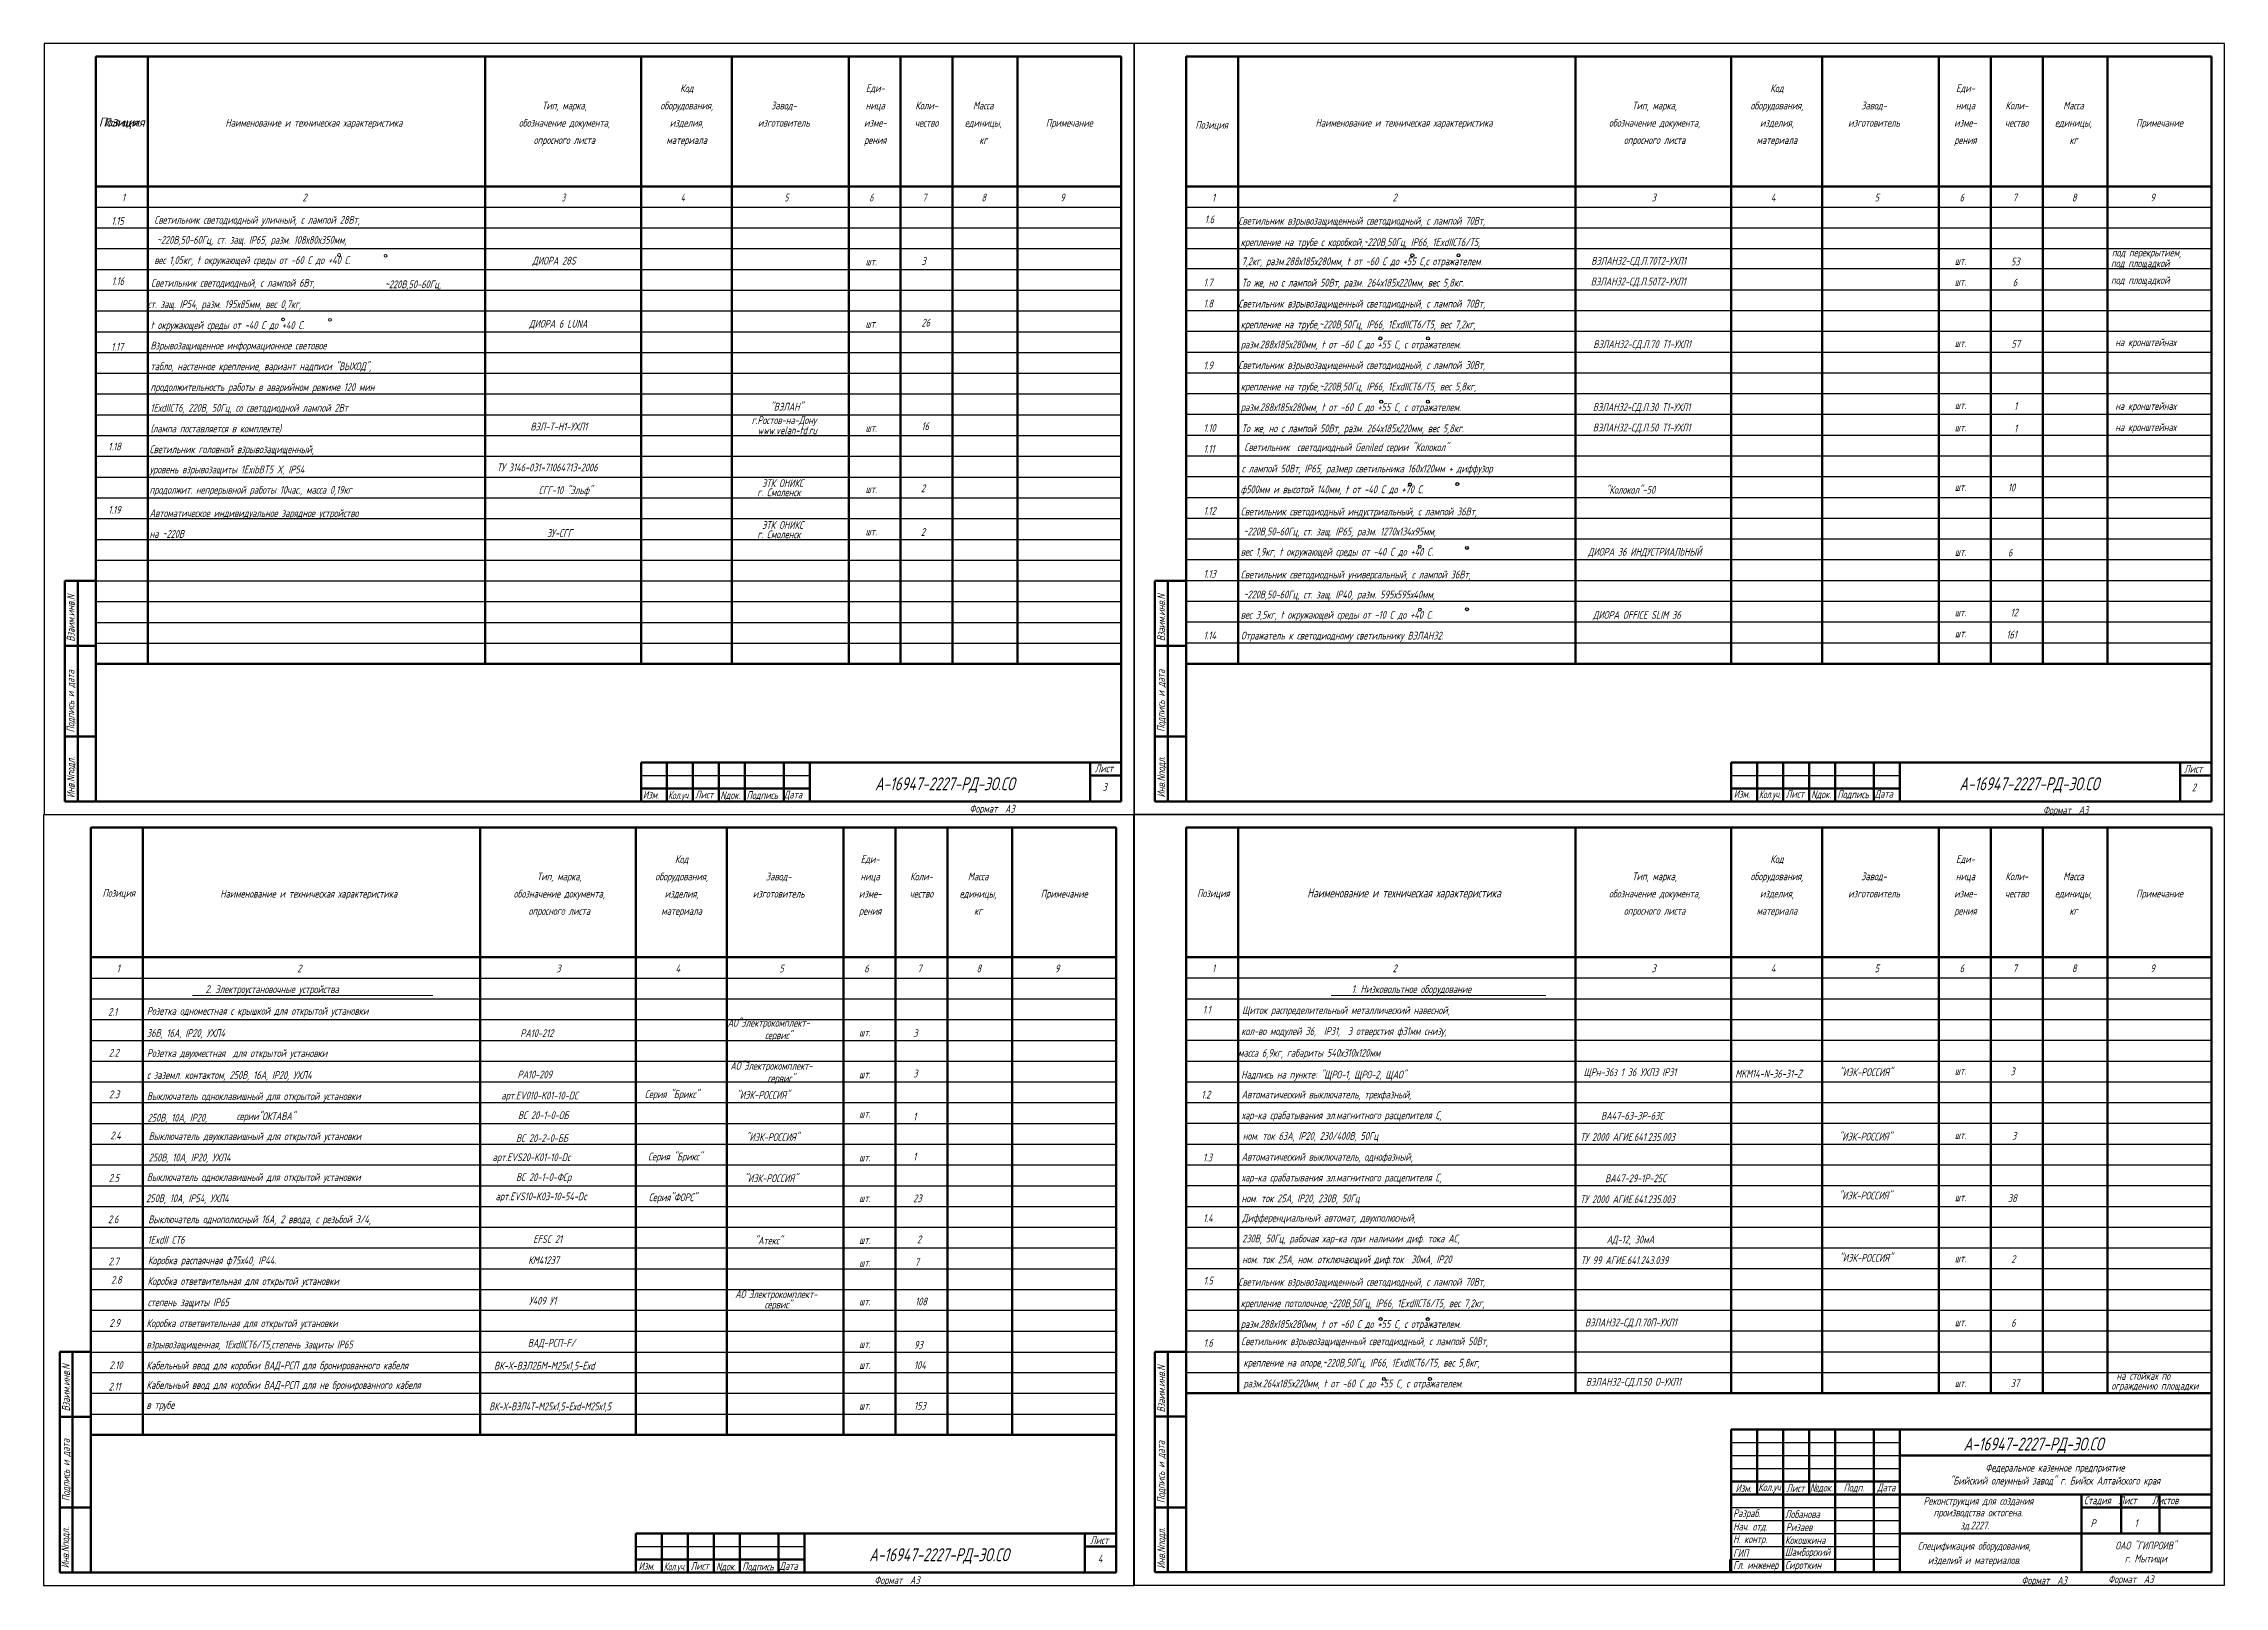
# Model space of a CAD drawing. Header units: inches. Extents: x -2146 to 222, y -883 to 3331.
# Drawn here: x -1297 to -457, y -878 to -284 of the extents above; entities that cross this region are included whole.
import ezdxf
from ezdxf.enums import TextEntityAlignment as Align

# ---------------------------------------------------------------- set-up
doc = ezdxf.new("R2010")
doc.units = ezdxf.units.IN
doc.header["$MEASUREMENT"] = 0
doc.linetypes.add('gost6', pattern=[12, 8, -1.5, 1, -1.5])
doc.layers.add('оси', color=5, linetype='gost6')
doc.layers.add('текст', color=7, linetype='Continuous')
doc.layers.add('Спецификация', color=9, linetype='Continuous', lineweight=25)
doc.styles.add('GOST', font='gost.shx', dxfattribs={"oblique": 15})
doc.styles.add('Simplex', font='simplex.shx', dxfattribs={"width": 0.7, "oblique": 15})

msp = doc.modelspace()

# ---------------------------------------------------------------- texts
at = {"lineweight": 20, "style": 'Simplex', "oblique": 15, "width": 0.7}
for s, p in [('Код', (-1049.04, -302.55)), ('Еди-', (-976.42, -302.55)), ('Код', (-629.04, -302.55)), ('Еди-', (-556.42, -302.55)), ('Тип, марка,', (-1096.17, -309.2)), ('оборудования,', (-1049.04, -309.2)), ('Завод-', (-1011.64, -309.2)), ('ница', (-976.42, -309.2)), ('Коли-', (-956.64, -309.2)), ('Масса', (-934.8, -309.2)), ('Тип, марка,', (-676.17, -309.2)), ('оборудования,', (-629.04, -309.2)), ('Завод-', (-591.64, -309.2)), ('ница', (-556.42, -309.2)), ('Коли-', (-536.64, -309.2)), ('Масса', (-514.8, -309.2)), ('Позиция', (-1266.93, -315.7)), ('Наименование и техническая характеристика', (-1192.69, -315.85)), ('обозначение документа,', (-1096.17, -315.85)), ('изделия,', (-1049.04, -315.85)), ('изготовитель', (-1011.64, -315.85)), ('изме-', (-976.42, -315.85)), ('чество', (-956.64, -315.85)), ('единицы,', (-934.8, -315.85)), ('Примечание', (-901.64, -315.85)), ('Позиция', (-846.81, -316.63)), ('Наименование и техническая характеристика', (-772.69, -315.85)), ('обозначение документа,', (-676.17, -315.85)), ('изделия,', (-629.04, -315.85)), ('изготовитель', (-591.64, -315.85)), ('изме-', (-556.42, -315.85)), ('чество', (-536.64, -315.85)), ('единицы,', (-514.8, -315.85)), ('Примечание', (-481.64, -315.85)), ('опросного листа', (-1096.17, -322.5)), ('материала', (-1049.04, -322.5)), ('рения', (-976.42, -322.5)), ('кг', (-934.8, -322.5)), ('опросного листа', (-676.17, -322.5)), ('материала', (-629.04, -322.5)), ('рения', (-556.42, -322.5)), ('кг', (-514.8, -322.5)), ('Тип, марка,', (-1098.14, -606.24)), ('оборудования,', (-1051.01, -606.24)), ('Код', (-1051.01, -599.59)), ('Завод-', (-1013.62, -606.24)), ('ница', (-978.4, -606.24)), ('Еди-', (-978.4, -599.59)), ('Коли-', (-958.62, -606.24)), ('Масса', (-936.78, -606.24)), ('Тип, марка,', (-676.17, -606.2)), ('оборудования,', (-629.04, -606.2)), ('Код', (-629.04, -599.55)), ('Завод-', (-591.64, -606.2)), ('ница', (-556.42, -606.2)), ('Еди-', (-556.42, -599.55)), ('Коли-', (-536.64, -606.2)), ('Масса', (-514.8, -606.2)), ('Позиция', (-1267.84, -612.57)), ('Наименование и техническая характеристика', (-1194.67, -612.89)), ('обозначение документа,', (-1098.14, -612.89)), ('изделия,', (-1051.01, -612.89)), ('изготовитель', (-1013.62, -612.89)), ('изме-', (-978.4, -612.89)), ('чество', (-958.62, -612.89)), ('единицы,', (-936.78, -612.89)), ('Примечание', (-903.62, -612.89)), ('Позиция', (-846.16, -612.73)), ('обозначение документа,', (-676.17, -612.85)), ('изделия,', (-629.04, -612.85)), ('изготовитель', (-591.64, -612.85)), ('изме-', (-556.42, -612.85)), ('чество', (-536.64, -612.85)), ('единицы,', (-514.8, -612.85)), ('Примечание', (-481.64, -612.85)), ('опросного листа', (-1098.14, -619.54)), ('материала', (-1051.01, -619.54)), ('рения', (-978.4, -619.54)), ('кг', (-936.78, -619.54)), ('опросного листа', (-676.17, -619.5)), ('материала', (-629.04, -619.5)), ('рения', (-556.42, -619.5)), ('кг', (-514.8, -619.5))]:
    msp.add_text(s, height=3, dxfattribs=at).set_placement(p, align=Align.CENTER)
at = {"style": 'GOST', "oblique": 15, "width": 0.822902}
msp.add_text('Позиция', height=3.5, dxfattribs=at).set_placement((-1275.55, -315.85), (-1257.86, -315.85), align=Align.FIT)
at = {"lineweight": 20, "oblique": 15, "width": 0.7}
for s, style, p in [('1', 'Simplex', (-1266.66, -344.64)), ('2', 'Simplex', (-1197.1, -344.64)), ('3', 'GOST', (-1097.32, -344.64)), ('4', 'GOST', (-1051.37, -344.64)), ('5', 'GOST', (-1011.4, -344.64)), ('6', 'GOST', (-978.66, -344.64)), ('7', 'GOST', (-958.2, -344.64)), ('8', 'GOST', (-935.41, -344.64)), ('9', 'Simplex', (-905.19, -344.64)), ('1', 'Simplex', (-846.66, -344.64)), ('2', 'Simplex', (-777.1, -344.64)), ('3', 'Simplex', (-677.32, -344.64)), ('4', 'Simplex', (-631.37, -344.64)), ('5', 'Simplex', (-591.4, -344.64)), ('6', 'Simplex', (-558.66, -344.64)), ('7', 'Simplex', (-538.2, -344.64)), ('8', 'Simplex', (-515.41, -344.64)), ('9', 'Simplex', (-485.19, -344.64)), ('1.15', 'Simplex', (-1270.67, -353.65)), ('Светильник светодиодный уличный, с лампой 28Вт,', 'Simplex', (-1254.17, -353.25)), ('1.6', 'Simplex', (-849.45, -353.06)), ('Светильник взрывозащищенный светодиодный, с лампой 70Вт,', 'Simplex', (-836.48, -353.6)), (' ~220В,50-60Гц, ст. защ. IP65, разм. 108х80х350мм,', 'Simplex', (-1254.68, -360.98)), ('крепление на трубе с коробкой,~220В,50Гц, IР66, 1ЕxdIIСТ6/Т5, ', 'Simplex', (-835.61, -361.84)), ('вес 1,05кг, t окружающей среды от -60 С до +40 С.', 'Simplex', (-1254.17, -368.78)), ('ДИОРА 28S   ', 'Simplex', (-1108.53, -368.99)), ('  шт.', 'Simplex', (-983.11, -369.27)), ('3', 'Simplex', (-958.6, -369.1)), (' 7,2кг, разм.288х185х280мм, t от -60 С до +55 С,с отражателем.', 'Simplex', (-836.77, -369.23)), ('ВЭЛАН32-СД.Л.70Т2-УХЛ1', 'Simplex', (-700.59, -369.05)), ('  шт.', 'Simplex', (-563.48, -369.09)), ('53', 'Simplex', (-538.9, -369.32)), ('под площадкой', 'Simplex', (-500.32, -369.99)), ('под перекрытием,', 'Simplex', (-500.01, -365.85)), ('1.16', 'Simplex', (-1270.54, -376.87)), ('Светильник светодиодный, с лампой 6Вт,', 'Simplex', (-1255.4, -377.54)), (' ~220В,50-60Гц, ', 'Simplex', (-1166.86, -378.09)), ('1.7', 'Simplex', (-849.91, -377.36)), ('То же, но с лампой 50Вт, разм. 264х185х220мм, вес 5,8кг.', 'Simplex', (-835.23, -377.46)), ('ВЭЛАН32-СД.Л.50Т2-УХЛ1', 'Simplex', (-700.74, -376.99)), ('  шт.', 'Simplex', (-563.52, -377.14)), ('6', 'Simplex', (-538.2, -377.37)), ('под площадкой', 'Simplex', (-500.32, -376.5)), ('ст. защ. IP54, разм. 195х85мм, вес 0,7кг,', 'Simplex', (-1256.73, -385.72)), ('1.8', 'Simplex', (-849.91, -385.46)), ('Светильник взрывозащищенный светодиодный, с лампой 70Вт,', 'Simplex', (-836.48, -385.54)), ('t окружающей среды от -40 С до +40 С.', 'Simplex', (-1255.57, -393.79)), ('ДИОРА 6 LUNA   ', 'Simplex', (-1109.77, -393.28)), ('  шт.', 'Simplex', (-983.11, -393.27)), ('26', 'Simplex', (-958.6, -392.87)), ('крепление на трубе,~220В,50Гц, IР66, 1ЕxdIIСТ6/Т5, вес 7,2кг,', 'Simplex', (-835.61, -393.53)), ('1.17', 'Simplex', (-1270.78, -402.15)), ('Взрывозащищенное информационное световое', 'Simplex', (-1255.64, -401.68)), ('разм.288х185х280мм, t от -60 С до +55 С, с отражателем.', 'Simplex', (-835.61, -401.25)), ('ВЭЛАН32-СД.Л.70 Т1-УХЛ1', 'Simplex', (-699.76, -401.14)), ('  шт.', 'Simplex', (-563.49, -400.75)), ('57', 'Simplex', (-538.69, -400.99)), ('на кронштейнах', 'Simplex', (-498.71, -400.39)), ('табло, настенное крепление, вариант надписи "ВЫХОД",', 'Simplex', (-1255.64, -409.68)), ('1.9', 'Simplex', (-849.91, -409.31)), ('Светильник взрывозащищенный светодиодный, с лампой 30Вт,', 'Simplex', (-836.48, -409.2)), ('продолжительность работы в аварийном режиме 120 мин', 'Simplex', (-1255.64, -417.68)), ('крепление на трубе,~220В,50Гц, IР66, 1ЕxdIIСТ6/Т5, вес 5,8кг,', 'Simplex', (-835.61, -417.45)), ('1ЕхdIIСТ6, 220В, 50Гц, со светодиодной лампой 2Вт', 'Simplex', (-1255.64, -425.68)), ('разм.288х185х280мм, t от -60 С до +55 С, с отражателем.', 'Simplex', (-835.61, -425.45)), ('ВЭЛАН32-СД.Л.30 Т1-УХЛ1', 'Simplex', (-699.95, -425.38)), ('  шт.', 'Simplex', (-563.47, -424.67)), ('1', 'Simplex', (-537.66, -425)), ('на кронштейнах', 'Simplex', (-498.71, -424.98)), ('(лампа поставляется в комплекте)', 'Simplex', (-1255.64, -433.68)), ('  шт.', 'Simplex', (-983.11, -433.42)), ('16', 'Simplex', (-958.6, -432.76)), ('1.10', 'Simplex', (-849.9, -433.42)), ('То же, но с лампой 50Вт, разм. 264х185х220мм, вес 5,8кг.', 'Simplex', (-835.23, -433.59)), ('ВЭЛАН32-СД.Л.50 Т1-УХЛ1', 'Simplex', (-699.95, -433.26)), ('  шт.', 'Simplex', (-563.5, -433.28)), ('1', 'Simplex', (-537.66, -433.62)), ('на кронштейнах', 'Simplex', (-498.71, -433.11)), ('1.18', 'Simplex', (-1271.89, -440.6)), ('Светильник головной взрывозащищенный,', 'Simplex', (-1255.99, -441.66)), ('1.11', 'Simplex', (-849.91, -441.48)), ('Светильник  светодиодный Geniled серии "Колокол"', 'Simplex', (-834.23, -440.84)), ('уровень взрывозащиты 1ExibBT5 X, IP54', 'Simplex', (-1255.99, -449.41)), ('с лампой 50Вт, IР65, размер светильника 160х120мм + диффузор', 'Simplex', (-835.26, -449.09)), ('"Колокол"-50', 'Simplex', (-694.92, -457.27)), ('10', 'Simplex', (-540.04, -456.4)), ('1.19', 'Simplex', (-1271.89, -464.97)), ('продолжит. непрерывной работы 10час., масса 0,19кг', 'Simplex', (-1255.99, -457.27)), ('  шт.', 'Simplex', (-983.11, -456.99)), ('ф500мм и высотой 140мм, t от -40 С до +70 С.', 'Simplex', (-835.61, -457.09)), ('  шт.', 'Simplex', (-563.5, -456.19)), ('Автоматическое индивидуальное зарядное устройство', 'Simplex', (-1255.99, -466.24)), ('1.12', 'Simplex', (-849.91, -465.36)), ('Светильник светодиодный индустриальный, с лампой 36Вт,', 'Simplex', (-835.61, -465.61)), (' ~220В,50-60Гц, ст. защ. IP65, разм. 1270х134х95мм,', 'Simplex', (-836.12, -473.33)), ('на ~220В', 'Simplex', (-1255.99, -474.28)), ('  шт.', 'Simplex', (-983.11, -473.3)), ('вес 1,9кг, t окружающей среды от -40 С до +40 С.', 'Simplex', (-835.61, -481.13)), ('ДИОРА 36 ИНДУСТРИАЛЬНЫЙ', 'Simplex', (-701.83, -481.18)), ('6', 'Simplex', (-540.04, -481.48)), ('1.13', 'Simplex', (-849.91, -489.64)), ('Светильник светодиодный универсальный, с лампой 36Вт,', 'Simplex', (-835.61, -489.9)), ('  шт.', 'Simplex', (-563.47, -481.21)), (' ~220В,50-60Гц, ст. защ. IP40, разм. 595х595х40мм,', 'Simplex', (-836.12, -497.62)), ('вес 3,5кг, t окружающей среды от -10 С до +40 С.', 'Simplex', (-835.61, -505.42)), ('ДИОРА OFFICE SLIM 36 ', 'Simplex', (-699.91, -505.48)), ('  шт.', 'Simplex', (-563.47, -504.51)), ('12', 'Simplex', (-539.04, -504.56)), ('1.14', 'Simplex', (-849.91, -513.36)), ('Отражатель к светодиодному светильнику ВЭЛАН32.', 'Simplex', (-835.52, -513.45)), ('  шт.', 'Simplex', (-563.43, -512.57)), ('161', 'Simplex', (-540.63, -513.06)), ('Лист', 'Simplex', (-891.8, -564.6)), ('Лист', 'Simplex', (-472.16, -564.79)), ('3', 'Simplex', (-888.82, -571.73)), ('2', 'Simplex', (-469.18, -571.93)), ('1', 'Simplex', (-1268.64, -641.69)), ('2', 'Simplex', (-1199.08, -641.69)), ('1', 'Simplex', (-846.66, -641.64)), ('1. Низковольтное оборудование', 'Simplex', (-792.82, -649.64)), ('2', 'Simplex', (-777.1, -641.64)), ('3', 'Simplex', (-677.32, -641.64)), ('4', 'Simplex', (-631.37, -641.64)), ('5', 'Simplex', (-591.4, -641.64)), ('6', 'Simplex', (-558.66, -641.64)), ('7', 'Simplex', (-538.2, -641.64)), ('8', 'Simplex', (-515.41, -641.64)), ('9', 'Simplex', (-485.19, -641.64)), ('1.1', 'Simplex', (-850.22, -657.57)), ('Щиток распределительный металлический навесной,', 'Simplex', (-835.06, -657.75)), ('2.1', 'Simplex', (-1271.95, -658.43)), ('36В, 16А, IP20, УХЛ4', 'Simplex', (-1257.03, -666.57)), ('3', 'Simplex', (-961.8, -666.61)), ('кол-во модулей 36,  IP31,  3 отверстия ф31мм снизу, ', 'Simplex', (-835.39, -665.84)), ('2.2', 'Simplex', (-1271.71, -674.17)), ('  шт.', 'Simplex', (-985.6, -666.37)), ('масса 6,9кг, габариты 540х310х120мм', 'Simplex', (-836.62, -674.21)), ('  шт.', 'Simplex', (-985.6, -682.5)), ('3', 'Simplex', (-961.8, -682.16)), ('Надпись на пункте: "ЩРО-1, ЩРО-2, ЩАО" ', 'Simplex', (-835.44, -682.6)), ('2.3', 'Simplex', (-1271.6, -690.19)), ('1.2', 'Simplex', (-850.79, -690.31)), ('Автоматический выключатель, трехфазный,', 'Simplex', (-835.29, -690.27)), ('  шт.', 'Simplex', (-985.6, -697.73)), ('1', 'Simplex', (-961.8, -698.77)), ('хар-ка срабатывания эл.магнитного расцепителя С,', 'Simplex', (-835.29, -698.27)), ('2.4', 'Simplex', (-1271.13, -706.08)), ('Выключатель двухклавишный для открытой установки ', 'Simplex', (-1256.35, -706.33)), ('ном. ток 63А, IP20, 230/400В, 50Гц', 'Simplex', (-834.8, -706.24)), ('250В, 10А, IP20, УХЛ4', 'Simplex', (-1256.35, -714.51)), ('  шт.', 'Simplex', (-985.6, -714.52)), ('1', 'Simplex', (-961.8, -714.18)), ('1.3', 'Simplex', (-850.16, -714.52)), ('Автоматический выключатель, однофазный,', 'Simplex', (-835.29, -714.27)), ('2.5', 'Simplex', (-1271.71, -722.38)), ('хар-ка срабатывания эл.магнитного расцепителя С,', 'Simplex', (-835.29, -722.27)), ('250В, 10А, IP54, УХЛ4', 'Simplex', (-1257.32, -730.25)), ('  шт.', 'Simplex', (-985.6, -730.22)), ('23', 'Simplex', (-961.8, -730.27)), ('ном. ток 25А, IP20, 230В, 50Гц', 'Simplex', (-835.29, -730.27)), ('38', 'Simplex', (-540.04, -730.17)), ('2.6', 'Simplex', (-1271.99, -738.35)), ('Выключатель однополюсный 16А, 2 ввода, с резьбой 3/4,', 'Simplex', (-1256.47, -738.34)), ('1.4', 'Simplex', (-850.07, -737.9)), ('Дифференциальный автомат, двухполюсный,', 'Simplex', (-835.06, -737.77)), ('1ЕxdII CТ6', 'Simplex', (-1256.75, -746.24)), ('  шт.', 'Simplex', (-985.6, -746.33)), ('230В, 50Гц, рабочая хар-ка при наличии диф. тока АС,', 'Simplex', (-835.06, -745.77)), ('2.7', 'Simplex', (-1271.81, -754.59)), ('  шт.', 'Simplex', (-985.6, -755.12)), ('ном. ток 25А, ном. отключающий диф.ток  30мА, IP20', 'Simplex', (-835.06, -753.77)), ('2.8', 'Simplex', (-1270.82, -761.69)), ('1.5', 'Simplex', (-849.91, -761.96)), ('Светильник взрывозащищенный светодиодный, с лампой 70Вт,', 'Simplex', (-836.48, -762.45)), ('степень защиты IP65', 'Simplex', (-1256.74, -770.32)), ('  шт.', 'Simplex', (-985.6, -770.02)), ('108', 'Simplex', (-961.03, -770.01)), ('крепление потолочное,~220В,50Гц, IР66, 1ЕxdIIСТ6/Т5, вес 7,2кг,', 'Simplex', (-835.61, -770.7)), ('2.9', 'Simplex', (-1271.47, -778.29)), ('разм.288х185х280мм, t от -60 С до +55 С, с отражателем.', 'Simplex', (-835.61, -778.7)), ('ВЭЛАН32-СД.Л.70П-УХЛ1', 'Simplex', (-702.96, -778.07)), ('взрывозащищенная, 1ЕхdIIСТ6/Т5,степень защиты IP65', 'Simplex', (-1257.19, -786.57)), ('  шт.', 'Simplex', (-985.6, -786.45)), ('93', 'Simplex', (-961.48, -786.71)), ('1.6', 'Simplex', (-849.91, -785.98)), ('Светильник взрывозащищенный светодиодный, с лампой 50Вт,', 'Simplex', (-835.43, -785.34)), ('2.10', 'Simplex', (-1271.47, -794.54)), ('  шт.', 'Simplex', (-985.6, -794.47)), ('104', 'Simplex', (-961.48, -794.54)), ('крепление на опоре,~220В,50Гц, IР66, 1ЕxdIIСТ6/Т5, вес 5,8кг,', 'Simplex', (-834.56, -793.59)), ('ВЭЛАН32-СД.Л.50 О-УХЛ1', 'Simplex', (-702.66, -800.96)), ('на стойках по', 'Simplex', (-498.21, -798.7)), ('2.11', 'Simplex', (-1271.79, -802.82)), ('разм.264х185х220мм, t от -60 С до +55 С, с отражателем.', 'Simplex', (-834.56, -801.59)), ('37', 'Simplex', (-538.99, -801.51)), ('ограждению площадки', 'Simplex', (-500.18, -802.47)), ('  шт.', 'Simplex', (-985.6, -810.14)), ('153', 'Simplex', (-961.48, -810.21)), ('Реконструкция для создания', 'Simplex', (-572.56, -846.85)), ('Стадия  Лист    Листов', 'Simplex', (-510.74, -846.63)), ('производства октогена.', 'Simplex', (-568.68, -851.34)), ('зд.2227.', 'Simplex', (-558.33, -856.3)), ('Р', 'Simplex', (-508.21, -855.44)), ('1', 'Simplex', (-491.26, -855.44)), ('Лист', 'Simplex', (-893.62, -861.97)), ('Спецификация оборудования,', 'Simplex', (-574.8, -864.18)), ('4', 'Simplex', (-890.64, -869.1)), ('изделий и материалов.', 'Simplex', (-570.91, -869.7))]:
    msp.add_text(s, height=3, dxfattribs=dict(at, style=style)).set_placement(p)
at = {"color": 0, "lineweight": 20, "style": 'Simplex', "oblique": 15, "width": 0.7}
for s, p in [('2', (-958.82, -456.69)), ('2', (-958.82, -473.52)), ('2. Электроустановочные устройства', (-1234.46, -649.69)), ('3', (-1099.3, -641.69)), ('4', (-1053.35, -641.69)), ('5', (-1013.37, -641.69)), ('6', (-980.64, -641.69)), ('7', (-960.18, -641.69)), ('8', (-937.39, -641.69)), ('9', (-907.17, -641.69)), ('Розетка одноместная с крышкой для открытой установки ', (-1257.03, -658.07)), ('РА10-212', (-1113.18, -666.65)), ('АО"Электрокомплект-', (-1033.3, -662.63)), ('Розетка двухместная  для открытой установки ', (-1257.03, -674.31)), ('сервис"', (-1018.95, -667.44)), ('с заземл. контактом, 250В, 16А, IP20, УХЛ4', (-1257.03, -682.76)), ('РА10-209', (-1114.25, -682.56)), ('АО"Электрокомплект-', (-1032.23, -679.2)), ('сервис"', (-1017.89, -684)), ('  шт.', (-563.48, -681.14)), ('3', (-539.08, -681.34)), ('Выключатель одноклавишный для открытой установки ', (-1257.03, -690.89)), ('  шт.', (-563.48, -705.92)), ('3', (-538.47, -706.17)), ('Выключатель одноклавишный для открытой установки ', (-1257.03, -722.08)), ('  шт.', (-563.48, -729.89)), ('2', (-960.32, -746.08)), ('7', (-961.21, -754.85)), ('  шт.', (-563.48, -753.4)), ('2', (-538.79, -753.67)), ('Коробка ответвительная для открытой установки', (-1256.74, -762.13)), ('АО"Электрокомплект-', (-1030.38, -767.2)), ('сервис"', (-1019.08, -771.19)), ('Коробка ответвительная для открытой установки', (-1257.19, -778.38)), ('  шт.', (-563.48, -778.03)), ('6', (-538.79, -778.21)), ('Кабельный ввод для коробки ВАД-РСП для бронированного кабеля', (-1257.19, -794.63)), ('Кабельный ввод для коробки ВАД-РСП для не бронированного кабеля', (-1257.19, -802.19)), ('  шт.', (-563.48, -801.5)), ('в трубе', (-1257.19, -809.88))]:
    msp.add_text(s, height=3, dxfattribs=at).set_placement(p)
at = {"lineweight": 20, "style": 'Simplex', "oblique": 15, "width": 0.7}
for s, p in [('Взаим.инв.N', (-1284.86, -514.28)), ('Взаим.инв.N', (-864.75, -514.1)), ('Подпись и дата', (-1284.96, -549.23)), ('Подпись и дата', (-864.85, -549.05)), ('Инв.Nподл.', (-1284.87, -574.5)), ('Инв.Nподл.', (-864.77, -574.32)), ('Взаим.инв.N', (-1286.69, -810.85)), ('Взаим.инв.N', (-864.75, -811.25)), ('Подпись и дата', (-1286.76, -845.46)), ('Подпись и дата', (-864.85, -846.2)), ('Инв.Nподл.', (-1286.96, -871.29)), ('Инв.Nподл.', (-864.77, -871.47))]:
    msp.add_text(s, height=3, rotation=90, dxfattribs=at).set_placement(p)
at = {"lineweight": 35, "style": 'Simplex', "oblique": 15, "width": 0.7}
for p in [(-949.63, -571.54), (-531.82, -571.54), (-530.2, -825.93), (-951.81, -868.59)]:
    msp.add_text('А-16947-2227-РД-ЭО.СО', height=5, dxfattribs=at).set_placement(p, align=Align.CENTER)
at = {"lineweight": -3, "style": 'Simplex', "oblique": 15, "width": 0.7}
for s, p in [('Изм.', (-1065.93, -574.75)), ('Лист', (-1045.84, -574.7)), ('Nдок.', (-1036.09, -574.89)), ('Подпись', (-1026.01, -574.89)), ('Дата', (-1011.63, -574.7)), ('Изм.', (-645.68, -574.45)), ('Лист', (-625.59, -574.41)), ('Nдок.', (-615.83, -574.59)), ('Подпись', (-605.76, -574.59)), ('Дата', (-591.38, -574.41)), ('Изм.', (-1067.6, -871.95)), ('Лист', (-1047.52, -871.91)), ('Nдок.', (-1037.76, -872.09)), ('Подпись', (-1027.68, -872.09)), ('Дата', (-1013.31, -871.91))]:
    msp.add_text(s, height=3, dxfattribs=at).set_placement(p)
at = {"lineweight": -3, "style": 'Simplex', "oblique": 15, "width": 0.580214}
for p, p2 in [((-1056.22, -574.89), (-1047.85, -574.89)), ((-635.97, -574.59), (-627.59, -574.59)), ((-1057.9, -872.09), (-1049.52, -872.09))]:
    msp.add_text('Кол.уч.', height=3, dxfattribs=at).set_placement(p, p2, align=Align.FIT)
at = {"color": 0, "lineweight": 20, "style": 'Simplex', "oblique": 15, "width": 0.7}
for p in [(-931.4, -580.14), (-517.8, -580.67), (-968.03, -877.38), (-526.08, -877.47), (-492.69, -877.04)]:
    msp.add_text('Формат  А3', height=3, dxfattribs=at).set_placement(p, align=Align.CENTER)
at = {"style": 'Simplex', "oblique": 15, "width": 0.7}
msp.add_text('Наименование и техническая характеристика', height=3.5, dxfattribs=at).set_placement((-772.69, -612.85), align=Align.CENTER)
at = {"layer": 'Спецификация', "color": 0, "lineweight": 20, "style": 'Simplex', "oblique": 15, "width": 0.7}
for s, p in [('MKM14-N-36-31-Z', (-645.1, -682.24)), ('арт.EV010-K01-10-DС', (-1120.47, -690.65)), ('250В, 10А, IP20,', (-1256.77, -699.19)), ('серии"ОКТАВА"', (-1222.48, -698.62)), ('ВС 20-1-0-ОБ', (-1114.05, -698.23)), ('ВА47-63-3Р-63С', (-696.8, -698.45)), ('"ИЭК-РОССИЯ"', (-1026.81, -722.53)), ('ВА47-29-1Р-25С', (-695.21, -722.54)), ('Коробка распаячная ф75х40, IР44.', (-1256.61, -754.16)), ('КМ41237', (-1110.14, -754.12))]:
    msp.add_text(s, height=3, dxfattribs=at).set_placement(p)
at = {"layer": 'текст', "color": 0, "lineweight": 20, "style": 'Simplex', "oblique": 15}
for s, width, p in [('г.Ростов-на-Дону', 0.7, (-1024.01, -430.42)), ('"ВЭЛАН"', 0.7, (-1016.82, -425.23)), ('ВЭЛ-Т-Н1-УХЛ1', 0.7, (-1109.26, -432.9)), ('www.velan-td.ru', 0.7, (-1021.67, -434.36)), ('ТУ 3146-031-71064713-2006', 0.7, (-1122.15, -448.63)), ('ЭТК ОНИКС', 0.7, (-1020.04, -454.7)), ('СГГ-10 "Эльф"', 0.7, (-1106.07, -457.43)), ('г. Смоленск', 0.7, (-1021.87, -458.23)), ('ЭТК ОНИКС', 0.7, (-1020.04, -470.83)), ('ЗУ-СГГ', 0.7, (-1102.88, -473.93)), ('г. Смоленск', 0.7, (-1021.87, -474.43)), ('ЩРн-36з 1 36 УХЛ3 IР31 ', 0.7, (-703.52, -681.65)), ('"ИЭК-РОССИЯ"', 0.7, (-605, -681.64)), ('Серия "Брикс"', 0.7, (-1065.21, -690.12)), ('"ИЭК-РОССИЯ"', 0.7, (-1029.91, -690.42)), ('ТУ 2000 АГИЕ.641.235.003', 0.7, (-704.84, -706.62)), ('"ИЭК-РОССИЯ"', 0.7, (-605.23, -706.49)), ('ВС 20-1-0-ФСр', 0.7, (-1114.8, -722.12)), ('арт.EVS10-K03-10-54-Dc', 0.7, (-1122.69, -729.5)), ('Серия"ФОРС"', 0.7, (-1063.69, -729.87)), ('ТУ 2000 АГИЕ.641.235.003', 0.7, (-704.84, -730.62)), ('"ИЭК-РОССИЯ"', 0.7, (-605.23, -729.18)), ('АД-12, 30мА', 0.7, (-694.64, -746.12)), ('ТУ 99 АГИЕ.641.243.039', 0.7, (-704.61, -754.12)), ('"ИЭК-РОССИЯ"', 0.7, (-605, -753.18)), ('У409 У1', 0.7, (-1109.83, -769.7)), ('ВАД-РСП-F/', 0.7, (-1110.28, -785.95)), ('ВК-Х-ВЭЛ2БМ-М25х1,5-Ехd', 0.7, (-1123.26, -794.74)), ('ВК-Х-ВЭЛ4Т-М25х1,5-Ехd-М25х1,5', 0.65, (-1125.11, -810.41))]:
    msp.add_text(s, height=3, dxfattribs=dict(at, width=width)).set_placement(p)
at = {"layer": 'текст', "lineweight": 20, "style": 'Simplex', "oblique": 15, "width": 0.7}
for s, p in [('ВС 20-2-0-ББ', (-1114.81, -707.06)), ('"ИЭК-РОССИЯ"', (-1026.23, -706.67)), ('арт.EVS20-K01-10-Dc', (-1123.86, -714.43)), ('Серия "Брикс"', (-1063.96, -714.17)), ('ЕFSC 21', (-1108.21, -745.98)), ('"Атекс"', (-1022.89, -746.51))]:
    msp.add_text(s, height=3, dxfattribs=at).set_placement(p)
at = {"layer": 'текст', "lineweight": 20, "char_height": 3, "style": 'Simplex'}
for s, insert, width, attachment_point in [('Федеральное казенное предприятие\\P"Бийский олеумный завод" г. Бийск Алтайского края', (-521.91, -835.46), 120, 5), ('Изм.', (-641.91, -840.46), 10, 5), ('Кол.уч', (-631.91, -840.46), 10, 5), ('Лист', (-621.91, -840.46), 10, 5), ('{\\fArial|b0|i0|c204|p34;\\W0.7;№\\Fsimplex|c204;док.}', (-611.91, -840.46), 10, 5), ('Подп.', (-599.41, -840.46), 15, 5), ('{\\W0.7;Дата}', (-586.91, -840.46), 10, 5), ('Разраб.', (-645.91, -850.46), 18, 4), ('Нач. отд.', (-645.91, -855.46), 18, 4), ('Лобанова', (-625.91, -850.46), 18, 4), ('Ризаев', (-625.59, -855.45), 18, 4), ('Н. контр.', (-645.91, -860.46), 19, 4), ('ГИП', (-645.91, -865.46), 18, 4), ('{\\W0.6;Шамборский}', (-625.91, -865.46), 18, 4), ('Кокошкина', (-625.91, -860.46), 18, 4), ('{\\C2;ОАО "ГИПРОИВ"\\Pг. Мытищи}', (-486.91, -865.46), 50, 5), ('{\\W0.6;Гл. инженер}', (-645.91, -870.46), 18, 4), ('Сироткин', (-625.91, -870.46), 18, 4)]:
    msp.add_mtext(s, dxfattribs=dict(at, insert=insert, width=width, attachment_point=attachment_point))

# ---------------------------------------------------------------- linework, layer by layer
at = {"lineweight": 60}
for p, q in [((-1276.64, -288.85), (-881.64, -288.85)), ((-1276.64, -575.85), (-1276.64, -288.85)), ((-1256.64, -288.85), (-1256.64, -522.85)), ((-921.64, -288.85), (-921.64, -522.85)), ((-881.64, -288.85), (-881.64, -575.85)), ((-856.64, -288.85), (-461.64, -288.85)), ((-856.64, -575.85), (-856.64, -288.85)), ((-836.64, -288.85), (-836.64, -522.85)), ((-706.64, -288.85), (-706.64, -522.85)), ((-646.64, -288.85), (-646.64, -522.85)), ((-611.64, -288.85), (-611.64, -522.85)), ((-566.64, -288.85), (-566.64, -522.85)), ((-546.64, -288.85), (-546.64, -522.85)), ((-526.64, -288.85), (-526.64, -522.85)), ((-501.64, -288.85), (-501.64, -522.85)), ((-461.64, -288.85), (-461.64, -575.85)), ((-1276.64, -338.85), (-881.64, -338.85)), ((-856.64, -338.85), (-461.64, -338.85)), ((-1288.64, -575.85), (-1288.64, -490.85)), ((-1276.64, -490.85), (-1288.64, -490.85)), ((-1283.64, -575.85), (-1283.64, -490.85)), ((-1276.64, -575.85), (-1276.64, -490.85)), ((-868.64, -575.85), (-868.64, -490.85)), ((-856.64, -490.85), (-868.64, -490.85)), ((-863.64, -575.85), (-863.64, -490.85)), ((-856.64, -575.85), (-856.64, -490.85)), ((-1276.64, -515.85), (-1288.64, -515.85)), ((-1276.64, -575.85), (-1276.64, -520.85)), ((-856.64, -515.85), (-868.64, -515.85)), ((-856.64, -575.85), (-856.64, -520.85)), ((-1276.64, -550.85), (-1288.64, -550.85)), ((-856.64, -550.85), (-868.64, -550.85)), ((-1276.64, -575.85), (-1288.64, -575.85)), ((-881.64, -575.85), (-1276.64, -575.85)), ((-881.64, -575.85), (-1066.64, -575.85)), ((-856.64, -575.85), (-868.64, -575.85)), ((-461.64, -575.85), (-856.64, -575.85)), ((-461.64, -575.85), (-646.64, -575.85)), ((-1278.62, -585.89), (-883.62, -585.89)), ((-1278.62, -872.89), (-1278.62, -585.89)), ((-1258.62, -585.89), (-1258.62, -819.89)), ((-968.62, -585.89), (-968.62, -819.89)), ((-856.64, -585.85), (-461.64, -585.85)), ((-856.64, -872.85), (-856.64, -585.85)), ((-836.64, -585.85), (-836.64, -803.85)), ((-706.64, -585.85), (-706.64, -803.85)), ((-646.64, -585.85), (-646.64, -803.85)), ((-611.64, -585.85), (-611.64, -803.85)), ((-566.64, -585.85), (-566.64, -803.85)), ((-546.64, -585.85), (-546.64, -803.85)), ((-526.64, -585.85), (-526.64, -803.85)), ((-501.64, -585.85), (-501.64, -803.85)), ((-461.64, -585.85), (-461.64, -872.85)), ((-1278.62, -635.89), (-883.62, -635.89)), ((-856.64, -635.85), (-461.64, -635.85)), ((-1278.62, -787.89), (-1290.62, -787.89)), ((-1290.54, -872.91), (-1290.54, -788.07)), ((-1285.62, -872.89), (-1285.62, -787.89)), ((-1278.62, -872.89), (-1278.62, -787.89)), ((-868.64, -872.85), (-868.64, -787.85)), ((-856.64, -787.85), (-868.64, -787.85)), ((-863.64, -872.85), (-863.64, -787.85)), ((-856.64, -872.85), (-856.64, -787.85)), ((-856.64, -803.85), (-461.64, -803.85)), ((-1278.62, -812.89), (-1290.62, -812.89)), ((-856.64, -812.85), (-868.64, -812.85)), ((-1278.62, -872.89), (-1278.62, -817.89)), ((-1278.62, -819.89), (-883.62, -819.89)), ((-856.64, -872.85), (-856.64, -817.85)), ((-646.64, -817.85), (-461.64, -817.85)), ((-646.64, -872.85), (-646.64, -817.85)), ((-636.64, -817.85), (-636.64, -842.85)), ((-626.64, -817.85), (-626.64, -872.85)), ((-616.64, -842.85), (-616.64, -817.85)), ((-606.64, -872.85), (-606.64, -817.85)), ((-591.64, -817.85), (-591.64, -872.85)), ((-581.64, -817.85), (-581.64, -833.04)), ((-581.64, -827.85), (-461.64, -827.85)), ((-646.64, -837.85), (-581.71, -837.85)), ((-581.64, -833.04), (-581.64, -872.85)), ((-1278.62, -847.89), (-1290.62, -847.89)), ((-856.64, -847.85), (-868.64, -847.85)), ((-646.64, -842.85), (-461.48, -842.85)), ((-511.65, -847.85), (-461.48, -847.85)), ((-511.64, -842.85), (-511.64, -872.85)), ((-496.43, -857.85), (-496.43, -842.85)), ((-481.64, -842.85), (-481.64, -857.85)), ((-581.64, -857.85), (-461.48, -857.85)), ((-1278.62, -872.89), (-1290.54, -872.89)), ((-883.62, -872.89), (-1278.62, -872.89)), ((-883.62, -872.89), (-1068.62, -872.89)), ((-856.64, -872.85), (-868.64, -872.85)), ((-461.64, -872.85), (-856.64, -872.85))]:
    msp.add_line(p, q, dxfattribs=at)
at = {"color": 0, "lineweight": 60}
for p, q in [((-1126.64, -288.85), (-1126.64, -522.85)), ((-1066.64, -288.85), (-1066.64, -522.85)), ((-1031.64, -288.85), (-1031.64, -522.85)), ((-986.64, -288.85), (-986.64, -522.85)), ((-966.64, -288.85), (-966.64, -522.85)), ((-946.64, -288.85), (-946.64, -522.85)), ((-1276.64, -522.85), (-881.64, -522.85)), ((-856.64, -522.85), (-461.64, -522.85)), ((-1128.62, -585.89), (-1128.62, -819.89)), ((-1068.62, -585.89), (-1068.62, -819.89)), ((-1033.62, -585.89), (-1033.62, -819.89)), ((-988.62, -585.89), (-988.62, -819.89)), ((-948.62, -585.89), (-948.62, -819.89)), ((-923.62, -585.89), (-923.62, -819.89)), ((-883.62, -585.89), (-883.62, -872.89))]:
    msp.add_line(p, q, dxfattribs=at)
at = {"lineweight": 30}
for p, q in [((-1276.64, -346.85), (-881.64, -346.85)), ((-856.64, -346.85), (-461.64, -346.85)), ((-856.64, -643.85), (-461.64, -643.85))]:
    msp.add_line(p, q, dxfattribs=at)
at = {"lineweight": -3}
for p, q in [((-1276.64, -354.85), (-881.64, -354.85)), ((-856.64, -354.85), (-461.64, -354.85)), ((-1066.64, -565.85), (-1001.64, -565.85)), ((-646.64, -565.85), (-581.64, -565.85)), ((-856.64, -651.85), (-461.64, -651.85)), ((-1278.62, -659.89), (-883.62, -659.89)), ((-856.64, -659.85), (-461.64, -659.85)), ((-1278.62, -667.89), (-883.62, -667.89)), ((-1278.62, -675.89), (-883.62, -675.89)), ((-1278.62, -683.89), (-883.62, -683.89)), ((-1278.62, -691.89), (-883.62, -691.89)), ((-1278.62, -699.89), (-883.62, -699.89)), ((-1278.62, -707.89), (-883.62, -707.89)), ((-1278.62, -715.89), (-883.62, -715.89)), ((-1278.62, -723.89), (-883.62, -723.89)), ((-1278.62, -731.89), (-883.62, -731.89)), ((-1278.62, -739.89), (-883.62, -739.89)), ((-1278.62, -747.89), (-883.62, -747.89)), ((-1278.62, -755.89), (-883.62, -755.89)), ((-1278.62, -763.89), (-883.62, -763.89)), ((-1278.62, -771.89), (-883.62, -771.89)), ((-1278.62, -779.89), (-883.62, -779.89)), ((-1278.62, -788.02), (-883.62, -788.02)), ((-1278.62, -795.89), (-883.62, -795.89)), ((-856.64, -795.85), (-461.64, -795.85)), ((-1278.62, -803.89), (-883.62, -803.89)), ((-1278.62, -811.89), (-883.62, -811.89)), ((-646.64, -827.85), (-581.15, -827.85)), ((-646.64, -832.85), (-581.52, -832.85)), ((-1068.62, -862.89), (-1003.62, -862.89)), ((-646.2, -857.85), (-581.33, -857.85))]:
    msp.add_line(p, q, dxfattribs=at)
at = {"color": 0, "lineweight": -3}
for p, q in [((-1276.64, -362.85), (-881.64, -362.85)), ((-856.64, -362.85), (-461.64, -362.85)), ((-1276.64, -370.85), (-881.64, -370.85)), ((-856.64, -370.48), (-461.64, -370.48)), ((-1276.64, -378.85), (-881.64, -378.85)), ((-856.64, -378.67), (-461.64, -378.67)), ((-1276.64, -386.85), (-881.64, -386.85)), ((-1276.64, -394.85), (-881.64, -394.85)), ((-856.64, -386.67), (-461.64, -386.67)), ((-856.64, -394.67), (-461.64, -394.67)), ((-1276.64, -402.85), (-881.64, -402.85)), ((-856.64, -402.67), (-461.64, -402.67)), ((-1276.64, -410.85), (-881.64, -410.85)), ((-856.64, -410.67), (-461.64, -410.67)), ((-1276.64, -418.85), (-881.64, -418.85)), ((-856.64, -418.67), (-461.64, -418.67)), ((-1276.64, -426.85), (-881.64, -426.85)), ((-856.64, -426.67), (-461.64, -426.67)), ((-1276.64, -434.85), (-881.64, -434.85)), ((-856.64, -434.67), (-461.64, -434.67)), ((-1276.64, -442.85), (-881.64, -442.85)), ((-856.64, -442.67), (-461.64, -442.67)), ((-1276.64, -450.85), (-881.64, -450.85)), ((-856.64, -450.67), (-461.64, -450.67)), ((-1276.64, -458.85), (-881.64, -458.85)), ((-856.64, -458.67), (-461.64, -458.67)), ((-1276.64, -466.85), (-881.64, -466.85)), ((-856.64, -466.67), (-461.64, -466.67)), ((-1276.64, -474.85), (-881.64, -474.85)), ((-856.64, -474.67), (-461.64, -474.67)), ((-1276.64, -482.85), (-881.64, -482.85)), ((-856.64, -482.67), (-461.64, -482.67)), ((-1276.64, -490.85), (-881.64, -490.85)), ((-856.64, -490.67), (-461.64, -490.67)), ((-1276.64, -498.85), (-881.64, -498.85)), ((-856.64, -498.67), (-461.64, -498.67)), ((-1276.64, -506.85), (-881.64, -506.85)), ((-856.64, -506.67), (-461.64, -506.67)), ((-1276.64, -514.85), (-881.64, -514.85)), ((-856.64, -514.67), (-461.64, -514.67)), ((-1278.62, -651.89), (-883.62, -651.89)), ((-856.64, -667.85), (-461.64, -667.85)), ((-856.64, -675.85), (-461.64, -675.85)), ((-856.64, -683.85), (-461.64, -683.85)), ((-856.64, -691.85), (-461.64, -691.85)), ((-856.64, -699.85), (-461.64, -699.85)), ((-856.64, -707.85), (-461.64, -707.85)), ((-856.64, -715.85), (-461.64, -715.85)), ((-856.64, -723.85), (-461.64, -723.85)), ((-856.64, -731.85), (-461.64, -731.85)), ((-856.64, -739.85), (-461.64, -739.85)), ((-856.64, -747.85), (-461.64, -747.85)), ((-856.64, -755.85), (-461.64, -755.85)), ((-856.64, -763.85), (-461.64, -763.85)), ((-856.64, -771.85), (-461.64, -771.85)), ((-856.64, -779.85), (-461.64, -779.85)), ((-856.64, -787.85), (-461.64, -787.85))]:
    msp.add_line(p, q, dxfattribs=at)
at = {"lineweight": 50}
for p, q in [((-881.64, -560.85), (-1066.64, -560.85)), ((-1066.64, -560.85), (-1066.64, -575.85)), ((-1056.64, -575.85), (-1056.64, -560.85)), ((-1046.64, -575.85), (-1046.64, -560.85)), ((-1036.64, -575.85), (-1036.64, -560.85)), ((-1026.64, -575.85), (-1026.64, -560.85)), ((-1011.64, -575.85), (-1011.64, -560.85)), ((-1001.64, -575.85), (-1001.64, -560.85)), ((-893.64, -575.85), (-893.64, -560.85)), ((-881.64, -575.85), (-881.64, -560.85)), ((-461.64, -560.85), (-646.64, -560.85)), ((-646.64, -560.85), (-646.64, -575.85)), ((-636.64, -575.85), (-636.64, -560.85)), ((-626.64, -575.85), (-626.64, -560.85)), ((-616.64, -575.85), (-616.64, -560.85)), ((-606.64, -575.85), (-606.64, -560.85)), ((-591.64, -575.85), (-591.64, -560.85)), ((-581.64, -575.85), (-581.64, -560.85)), ((-473.64, -575.85), (-473.64, -560.85)), ((-461.64, -575.85), (-461.64, -560.85)), ((-1066.64, -570.85), (-1001.64, -570.85)), ((-893.64, -565.85), (-881.64, -565.85)), ((-646.64, -570.85), (-581.64, -570.85)), ((-473.64, -565.85), (-461.64, -565.85)), ((-1066.64, -575.85), (-881.64, -575.85)), ((-646.64, -575.85), (-461.64, -575.85)), ((-883.62, -857.89), (-1068.62, -857.89)), ((-1068.62, -857.89), (-1068.62, -872.89)), ((-1058.62, -872.89), (-1058.62, -857.89)), ((-1048.62, -872.89), (-1048.62, -857.89)), ((-1038.62, -872.89), (-1038.62, -857.89)), ((-1028.62, -872.89), (-1028.62, -857.89)), ((-1013.62, -872.89), (-1013.62, -857.89)), ((-1003.62, -872.89), (-1003.62, -857.89)), ((-895.62, -872.89), (-895.62, -857.89)), ((-895.62, -862.89), (-883.62, -862.89)), ((-883.62, -872.89), (-883.62, -857.89)), ((-1068.62, -867.89), (-1003.62, -867.89)), ((-1068.62, -872.89), (-883.62, -872.89))]:
    msp.add_line(p, q, dxfattribs=at)
at = {"color": 0, "lineweight": 30}
msp.add_line((-1278.62, -643.89), (-883.62, -643.89), dxfattribs=at)
at = {"color": 0, "lineweight": 18}
msp.add_line((-1239.49, -650.6), (-1146.8, -650.6), dxfattribs=at)
at = {"lineweight": 18}
msp.add_line((-800.7, -650.55), (-718.05, -650.55), dxfattribs=at)
for p, q in [((-646.64, -817.85), (-626.64, -817.85)), ((-646.64, -817.85), (-636.64, -817.85)), ((-646.64, -822.85), (-581.71, -822.85)), ((-606.64, -817.85), (-591.64, -817.85)), ((-606.64, -817.85), (-591.64, -817.85)), ((-591.64, -817.85), (-581.64, -817.85)), ((-591.64, -817.85), (-581.64, -817.85)), ((-591.64, -817.85), (-581.64, -817.85)), ((-581.64, -817.85), (-571.64, -817.85)), ((-637.16, -837.87), (-637.16, -837.87)), ((-636.64, -837.85), (-616.64, -837.85)), ((-636.64, -837.85), (-636.64, -837.85)), ((-646.64, -847.85), (-581.71, -847.85)), ((-582.16, -842.87), (-512.16, -842.87)), ((-581.64, -842.85), (-511.64, -842.85)), ((-497.16, -847.87), (-482.16, -847.87)), ((-496.64, -847.85), (-481.64, -847.85)), ((-496.64, -847.85), (-481.64, -847.85)), ((-646.64, -852.85), (-581.71, -852.85)), ((-646.64, -862.85), (-581.52, -862.85)), ((-647.16, -872.87), (-647.16, -867.87)), ((-646.64, -867.85), (-581.52, -867.85)), ((-646.64, -872.85), (-646.64, -867.85)), ((-646.64, -872.85), (-646.64, -867.85))]:
    msp.add_line(p, q)
at = {"lineweight": 20}
for centre in [(-1182.95, -365.31), (-1165.06, -365.61), (-1204.54, -390.12), (-1186.51, -390.28), (-766.61, -477.62), (-766.56, -501.92)]:
    msp.add_circle(centre, 0.571, dxfattribs=at)
for centre in [(-769.5, -365.43), (-751.7, -365.43), (-781.77, -397.41), (-763.51, -397.41), (-781.47, -421.81), (-763.51, -421.81), (-770.35, -453.68), (-752.17, -453.58), (-748.46, -478.15), (-748.44, -501.8), (-781.68, -775.28), (-763.53, -775.28), (-780.43, -798.39), (-762.69, -798.39)]:
    msp.add_circle(centre, 0.571)
at = {"layer": 'оси', "linetype": 'ByBlock'}
for points in [[(-876.64, -575.85), (-876.64, -288.85), (-876.64, -283.85), (-1276.64, -283.85), (-1296.64, -283.85), (-1296.64, -575.85), (-1296.64, -580.85), (-876.64, -580.85), (-876.64, -575.85)], [(-456.64, -575.85), (-456.64, -288.85), (-456.64, -283.85), (-856.64, -283.85), (-876.64, -283.85), (-876.64, -575.85), (-876.64, -580.85), (-456.64, -580.85), (-456.64, -575.85)], [(-876.8, -872.97), (-876.8, -585.97), (-876.8, -580.97), (-1276.8, -580.97), (-1296.8, -580.97), (-1296.8, -872.97), (-1296.8, -877.97), (-876.8, -877.97), (-876.8, -872.97)], [(-456.64, -872.85), (-456.64, -585.85), (-456.64, -580.85), (-856.64, -580.85), (-876.64, -580.85), (-876.64, -872.85), (-876.64, -877.85), (-456.64, -877.85), (-456.64, -872.85)]]:
    msp.add_lwpolyline(points, dxfattribs=at)

msp.set_redraw_order([(e.dxf.handle, doc.entitydb.next_handle()) for e in msp.query("TEXT MTEXT ATTDEF DIMENSION ARC_DIMENSION")])  # texts and dimensions are drawn at this point

doc.saveas('drawing.dxf')
